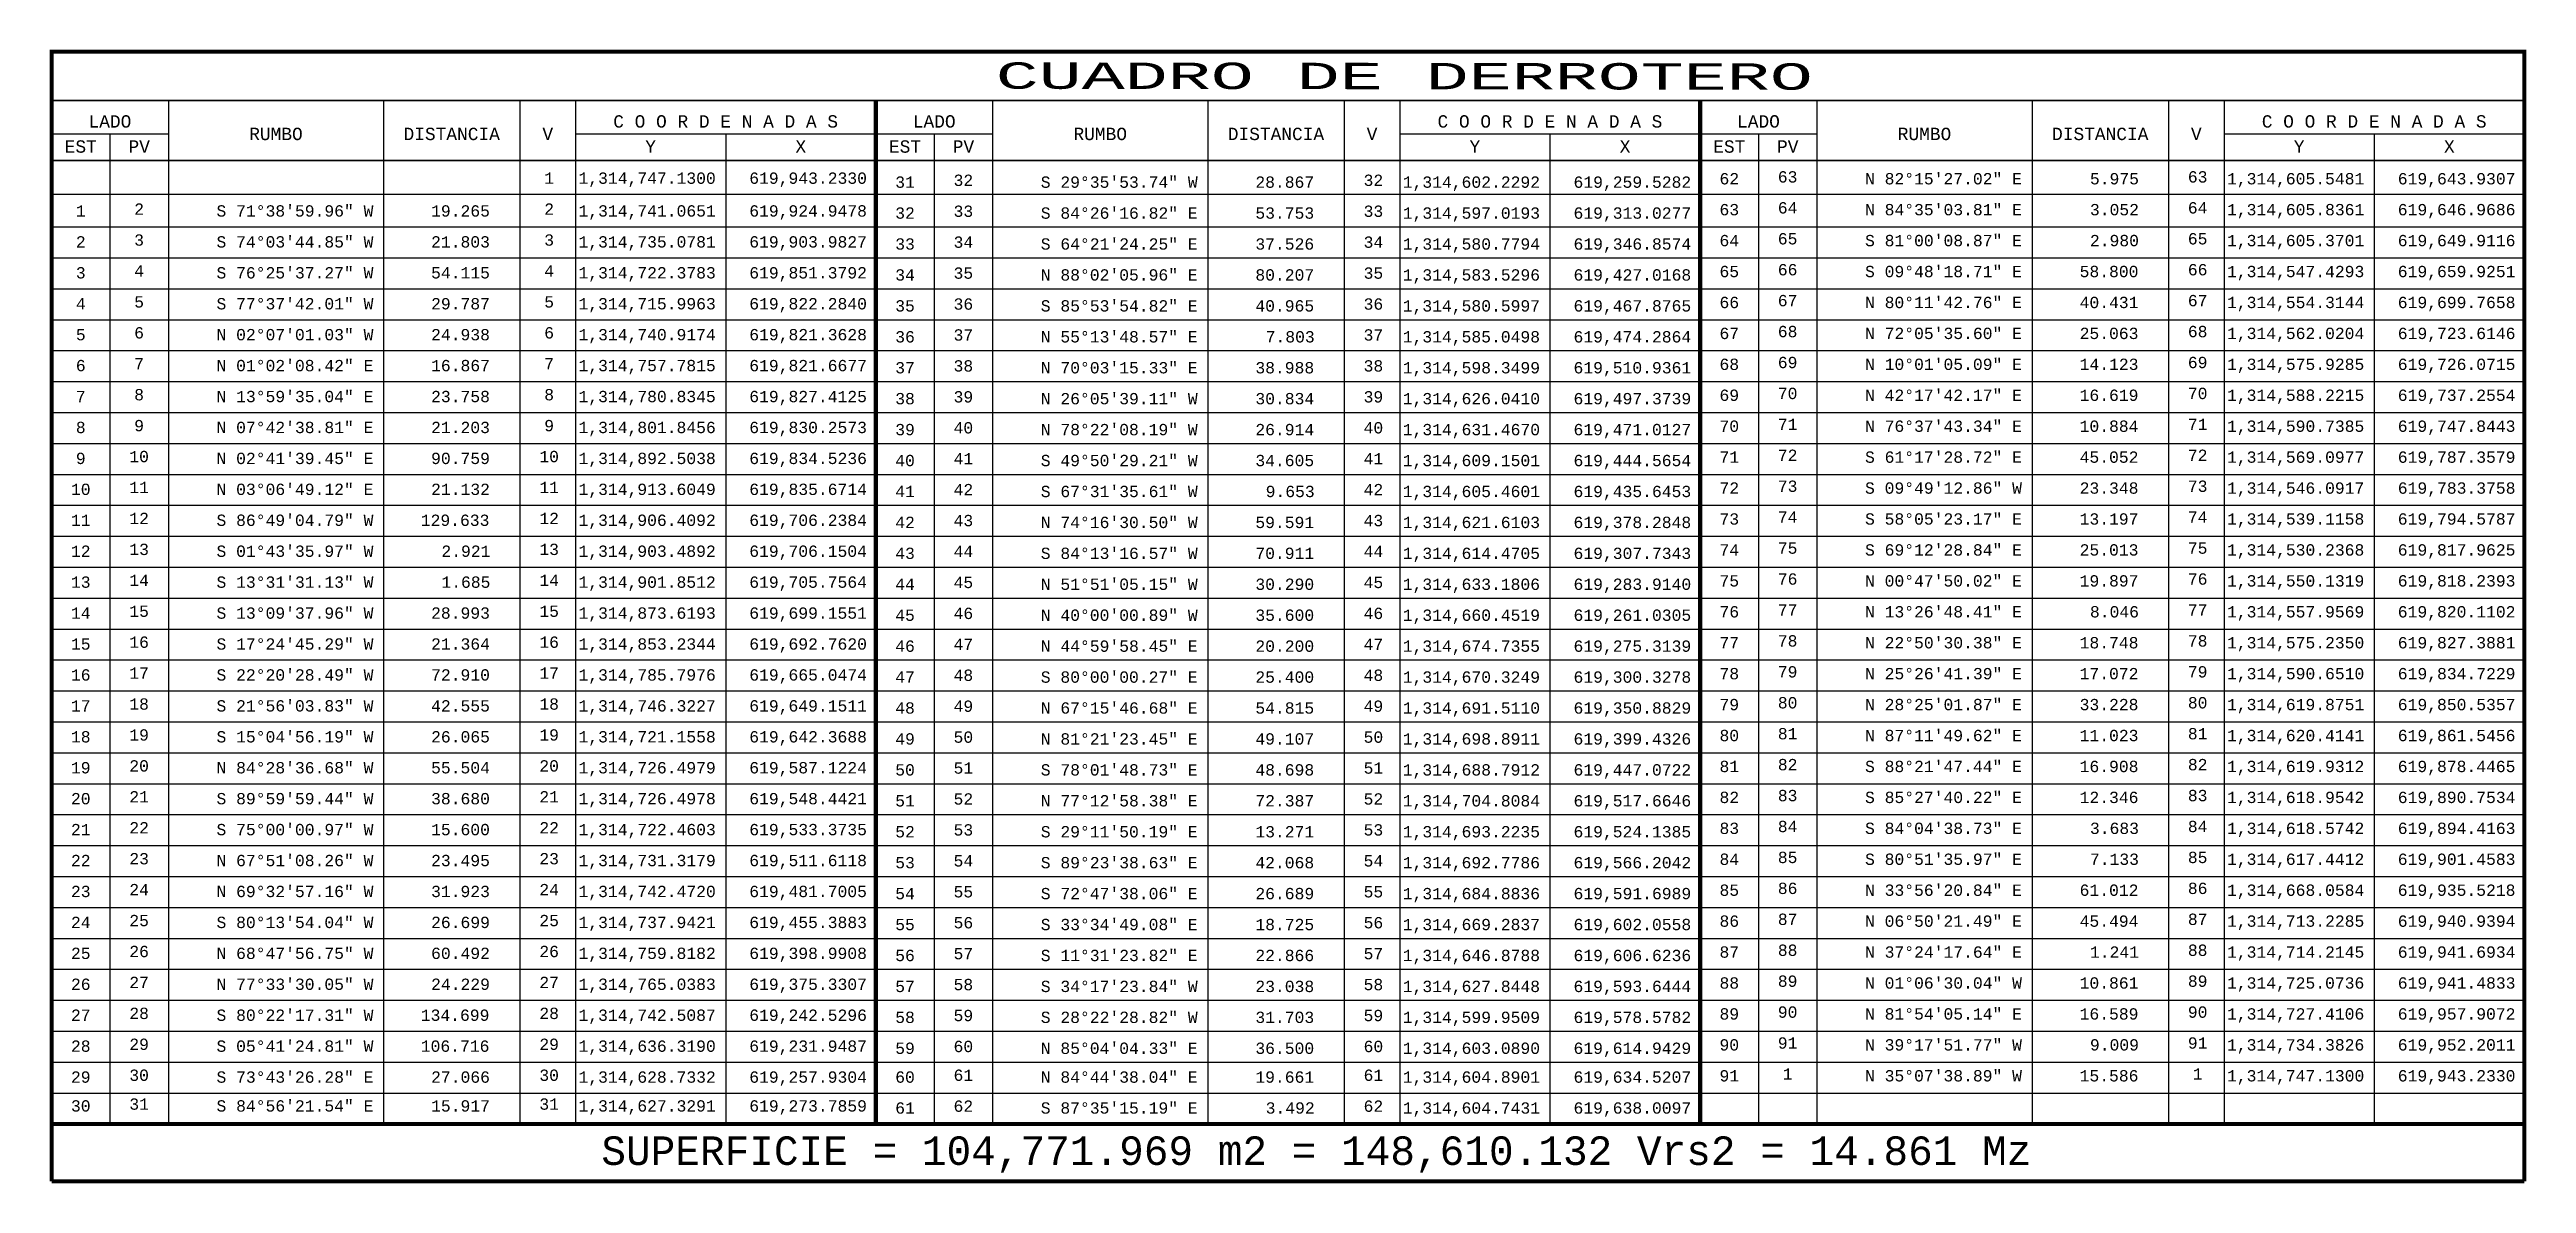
# Model space of a CAD drawing. Header units: metres. Extents: x 615852 to 645080, y 1301217 to 1325118.
# Drawn here: x 621266 to 622206, y 1313895 to 1314325 of the extents above; entities that cross this region are included whole.
import ezdxf
from ezdxf.enums import TextEntityAlignment as Align

# ---------------------------------------------------------------- set-up
doc = ezdxf.new("R2010")
doc.units = ezdxf.units.M
for name, color, linetype in [('CVL_CUADCON', 1, 'Continuous'), ('CVL_CUADCON_LIN', 8, 'Continuous'), ('CVL_CUADCON_TIT', 1, 'Continuous'), ('CVL_CUADCON_TX', 2, 'Continuous')]:
    doc.layers.add(name, color=color, linetype=linetype)
doc.styles.add('MONOTXT4', font='monotxt4.shx')

msp = doc.modelspace()

# ---------------------------------------------------------------- texts
at = {"layer": 'CVL_CUADCON_TIT', "color": 3, "style": 'MONOTXT4', "width": 1.691379}
msp.add_text('CUADRO DE DERROTERO', height=10, rotation=359.92877816, dxfattribs=at).set_placement((621624.84021, 1314310.3903), (621934.9262, 1314310.00484), align=Align.FIT)
at = {"layer": 'CVL_CUADCON_TIT', "color": 1, "style": 'MONOTXT4'}
for s, height, p in [('LADO', 4.693922, (621288.662, 1314295.64724)), ('C O O R D E N A D A S', 4.6939221, (621522.34108, 1314295.64724)), ('LADO', 4.693922, (621601.48452, 1314295.64724)), ('C O O R D E N A D A S', 4.6939221, (621835.16361, 1314295.64724)), ('LADO', 4.693922, (621914.30705, 1314295.64724)), ('C O O R D E N A D A S', 4.6939221, (622147.98614, 1314295.64724)), ('EST', 4.693922, (621277.59216, 1314286.11858)), ('PV', 4.693922, (621299.77095, 1314286.11858)), ('Y', 4.69392, (621493.86462, 1314286.11858)), ('X', 4.69392, (621550.85666, 1314286.11858)), ('EST', 4.693922, (621590.41469, 1314286.11858)), ('PV', 4.693922, (621612.59347, 1314286.11858)), ('Y', 4.69392, (621806.68715, 1314286.11858)), ('X', 4.69392, (621863.67919, 1314286.11858)), ('EST', 4.693922, (621903.23721, 1314286.11858)), ('PV', 4.693922, (621925.416, 1314286.11858)), ('Y', 4.69392, (622119.50967, 1314286.11858)), ('X', 4.69392, (622176.50171, 1314286.11858))]:
    msp.add_text(s, height=height, dxfattribs=at).set_placement(p, align=Align.CENTER)
for s, height, p in [('RUMBO', 4.693922, (621351.6779, 1314293.25334)), ('DISTANCIA', 4.693922, (621418.37071, 1314293.25334)), ('V', 4.69392, (621454.82684, 1314293.25334)), ('RUMBO', 4.693922, (621664.50043, 1314293.25334)), ('DISTANCIA', 4.693922, (621731.19324, 1314293.25334)), ('V', 4.69392, (621767.64936, 1314293.25334)), ('RUMBO', 4.693922, (621977.32295, 1314293.25334)), ('DISTANCIA', 4.693922, (622044.01576, 1314293.25334)), ('V', 4.69392, (622080.47189, 1314293.25334))]:
    msp.add_text(s, height=height, dxfattribs=at).set_placement(p, align=Align.MIDDLE)
at = {"layer": 'CVL_CUADCON_TIT', "color": 3, "style": 'MONOTXT4'}
msp.add_text('SUPERFICIE = 104,771.969 m2 = 148,610.132 Vrs2 = 14.861 Mz', height=10.8117904, dxfattribs=at).set_placement((621746.52191, 1313906.16562), align=Align.MIDDLE)
at = {"layer": 'CVL_CUADCON_TX', "color": 2, "style": 'MONOTXT4'}
for s, p in [('1', (621455.34708, 1314274.31337)), ('32', (621612.55435, 1314273.50474)), ('32', (621768.16961, 1314273.50474)), ('62', (621903.23721, 1314274.1021)), ('63', (621925.37688, 1314274.79836)), ('63', (622080.99213, 1314274.79836)), ('31', (621590.41469, 1314272.80847)), ('1', (621277.59216, 1314261.88229)), ('2', (621299.73183, 1314262.57856)), ('2', (621455.34708, 1314262.57856)), ('32', (621590.41469, 1314261.07367)), ('33', (621612.55435, 1314261.76993)), ('33', (621768.16961, 1314261.76993)), ('63', (621903.23721, 1314262.36729)), ('64', (621925.37688, 1314263.06356)), ('64', (622080.99213, 1314263.06356)), ('2', (621277.59216, 1314250.14749)), ('3', (621299.73183, 1314250.84375)), ('3', (621455.34708, 1314250.84375)), ('33', (621590.41469, 1314249.33886)), ('34', (621612.55435, 1314250.03513)), ('34', (621768.16961, 1314250.03513)), ('64', (621903.23721, 1314250.63249)), ('65', (621925.37688, 1314251.32875)), ('65', (622080.99213, 1314251.32875)), ('3', (621277.59216, 1314238.41268)), ('4', (621299.73183, 1314239.10895)), ('4', (621455.34708, 1314239.10895)), ('34', (621590.41469, 1314237.60406)), ('35', (621612.55435, 1314238.30032)), ('35', (621768.16961, 1314238.30032)), ('65', (621903.23721, 1314238.89768)), ('66', (621925.37688, 1314239.59395)), ('66', (622080.99213, 1314239.59395)), ('4', (621277.59216, 1314226.67788)), ('5', (621299.73183, 1314227.37414)), ('5', (621455.34708, 1314227.37414)), ('36', (621612.55435, 1314226.56552)), ('36', (621768.16961, 1314226.56552)), ('66', (621903.23721, 1314227.16288)), ('67', (621925.37688, 1314227.85914)), ('67', (622080.99213, 1314227.85914)), ('35', (621590.41469, 1314225.86925)), ('5', (621277.59216, 1314214.94307)), ('6', (621299.73183, 1314215.63934)), ('6', (621455.34708, 1314215.63934)), ('36', (621590.41469, 1314214.13445)), ('37', (621612.55435, 1314214.83071)), ('37', (621768.16961, 1314214.83071)), ('67', (621903.23721, 1314215.42807)), ('68', (621925.37688, 1314216.12434)), ('68', (622080.99213, 1314216.12434)), ('6', (621277.59216, 1314203.20827)), ('7', (621299.73183, 1314203.90453)), ('7', (621455.34708, 1314203.90453)), ('37', (621590.41469, 1314202.39964)), ('38', (621612.55435, 1314203.09591)), ('38', (621768.16961, 1314203.09591)), ('68', (621903.23721, 1314203.69327)), ('69', (621925.37688, 1314204.38953)), ('69', (622080.99213, 1314204.38953)), ('7', (621277.59216, 1314191.47346)), ('8', (621299.73183, 1314192.16973)), ('8', (621455.34708, 1314192.16973)), ('38', (621590.41469, 1314190.66483)), ('39', (621612.55435, 1314191.3611)), ('39', (621768.16961, 1314191.3611)), ('69', (621903.23721, 1314191.95846)), ('70', (621925.37688, 1314192.65473)), ('70', (622080.99213, 1314192.65473)), ('8', (621277.59216, 1314179.73866)), ('9', (621299.73183, 1314180.43492)), ('9', (621455.34708, 1314180.43492)), ('40', (621612.55435, 1314179.62629)), ('40', (621768.16961, 1314179.62629)), ('70', (621903.23721, 1314180.22366)), ('71', (621925.37688, 1314180.91992)), ('71', (622080.99213, 1314180.91992)), ('39', (621590.41469, 1314178.93003)), ('9', (621277.59216, 1314168.00385)), ('10', (621299.73183, 1314168.70012)), ('10', (621455.34708, 1314168.70012)), ('40', (621590.41469, 1314167.19522)), ('41', (621612.55435, 1314167.89149)), ('41', (621768.16961, 1314167.89149)), ('71', (621903.23721, 1314168.48885)), ('72', (621925.37688, 1314169.18512)), ('72', (622080.99213, 1314169.18512)), ('10', (621277.59216, 1314156.26905)), ('11', (621299.73183, 1314156.96531)), ('11', (621455.34708, 1314156.96531)), ('41', (621590.41469, 1314155.46042)), ('42', (621612.55435, 1314156.15668)), ('42', (621768.16961, 1314156.15668)), ('72', (621903.23721, 1314156.75405)), ('73', (621925.37688, 1314157.45031)), ('73', (622080.99213, 1314157.45031)), ('11', (621277.59216, 1314144.53424)), ('12', (621299.73183, 1314145.23051)), ('12', (621455.34708, 1314145.23051)), ('42', (621590.41469, 1314143.72561)), ('43', (621612.55435, 1314144.42188)), ('43', (621768.16961, 1314144.42188)), ('73', (621903.23721, 1314145.01924)), ('74', (621925.37688, 1314145.71551)), ('74', (622080.99213, 1314145.71551)), ('12', (621277.59216, 1314132.79944)), ('13', (621299.73183, 1314133.4957)), ('13', (621455.34708, 1314133.4957)), ('44', (621612.55435, 1314132.68707)), ('44', (621768.16961, 1314132.68707)), ('74', (621903.23721, 1314133.28444)), ('75', (621925.37688, 1314133.9807)), ('75', (622080.99213, 1314133.9807)), ('43', (621590.41469, 1314131.99081)), ('13', (621277.59216, 1314121.06463)), ('14', (621299.73183, 1314121.7609)), ('14', (621455.34708, 1314121.7609)), ('44', (621590.41469, 1314120.256)), ('45', (621612.55435, 1314120.95227)), ('45', (621768.16961, 1314120.95227)), ('75', (621903.23721, 1314121.54963)), ('76', (621925.37688, 1314122.2459)), ('76', (622080.99213, 1314122.2459)), ('14', (621277.59216, 1314109.32983)), ('15', (621299.73183, 1314110.02609)), ('15', (621455.34708, 1314110.02609)), ('45', (621590.41469, 1314108.5212)), ('46', (621612.55435, 1314109.21746)), ('46', (621768.16961, 1314109.21746)), ('76', (621903.23721, 1314109.81483)), ('77', (621925.37688, 1314110.51109)), ('77', (622080.99213, 1314110.51109)), ('15', (621277.59216, 1314097.59502)), ('16', (621299.73183, 1314098.29129)), ('16', (621455.34708, 1314098.29129)), ('46', (621590.41469, 1314096.78639)), ('47', (621612.55435, 1314097.48266)), ('47', (621768.16961, 1314097.48266)), ('77', (621903.23721, 1314098.08002)), ('78', (621925.37688, 1314098.77629)), ('78', (622080.99213, 1314098.77629)), ('16', (621277.59216, 1314085.86022)), ('17', (621299.73183, 1314086.55648)), ('17', (621455.34708, 1314086.55648)), ('48', (621612.55435, 1314085.74785)), ('48', (621768.16961, 1314085.74785)), ('78', (621903.23721, 1314086.34522)), ('79', (621925.37688, 1314087.04148)), ('79', (622080.99213, 1314087.04148)), ('47', (621590.41469, 1314085.05159)), ('17', (621277.59216, 1314074.12541)), ('18', (621299.73183, 1314074.82168)), ('18', (621455.34708, 1314074.82168)), ('48', (621590.41469, 1314073.31678)), ('49', (621612.55435, 1314074.01305)), ('49', (621768.16961, 1314074.01305)), ('79', (621903.23721, 1314074.61041)), ('80', (621925.37688, 1314075.30668)), ('80', (622080.99213, 1314075.30668)), ('18', (621277.59216, 1314062.39061)), ('19', (621299.73183, 1314063.08687)), ('19', (621455.34708, 1314063.08687)), ('49', (621590.41469, 1314061.58198)), ('50', (621612.55435, 1314062.27824)), ('50', (621768.16961, 1314062.27824)), ('80', (621903.23721, 1314062.87561)), ('81', (621925.37688, 1314063.57187)), ('81', (622080.99213, 1314063.57187)), ('19', (621277.59216, 1314050.6558)), ('20', (621299.73183, 1314051.35207)), ('20', (621455.34708, 1314051.35207)), ('50', (621590.41469, 1314049.84717)), ('51', (621612.55435, 1314050.54344)), ('51', (621768.16961, 1314050.54344)), ('81', (621903.23721, 1314051.1408)), ('82', (621925.37688, 1314051.83707)), ('82', (622080.99213, 1314051.83707)), ('20', (621277.59216, 1314038.921)), ('21', (621299.73183, 1314039.61726)), ('21', (621455.34708, 1314039.61726)), ('52', (621612.55435, 1314038.80863)), ('52', (621768.16961, 1314038.80863)), ('82', (621903.23721, 1314039.406)), ('83', (621925.37688, 1314040.10226)), ('83', (622080.99213, 1314040.10226)), ('51', (621590.41469, 1314038.11237)), ('21', (621277.59216, 1314027.18619)), ('22', (621299.73183, 1314027.88246)), ('22', (621455.34708, 1314027.88246)), ('52', (621590.41469, 1314026.37756)), ('53', (621612.55435, 1314027.07383)), ('53', (621768.16961, 1314027.07383)), ('83', (621903.23721, 1314027.67119)), ('84', (621925.37688, 1314028.36746)), ('84', (622080.99213, 1314028.36746)), ('22', (621277.59216, 1314015.45139)), ('23', (621299.73183, 1314016.14765)), ('23', (621455.34708, 1314016.14765)), ('53', (621590.41469, 1314014.64276)), ('54', (621612.55435, 1314015.33902)), ('54', (621768.16961, 1314015.33902)), ('84', (621903.23721, 1314015.93639)), ('85', (621925.37688, 1314016.63265)), ('85', (622080.99213, 1314016.63265)), ('23', (621277.59216, 1314003.71658)), ('24', (621299.73183, 1314004.41285)), ('24', (621455.34708, 1314004.41285)), ('54', (621590.41469, 1314002.90795)), ('55', (621612.55435, 1314003.60422)), ('55', (621768.16961, 1314003.60422)), ('85', (621903.23721, 1314004.20158)), ('86', (621925.37688, 1314004.89785)), ('86', (622080.99213, 1314004.89785)), ('24', (621277.59216, 1313991.98178)), ('25', (621299.73183, 1313992.67804)), ('25', (621455.34708, 1313992.67804)), ('56', (621612.55435, 1313991.86941)), ('56', (621768.16961, 1313991.86941)), ('86', (621903.23721, 1313992.46677)), ('87', (621925.37688, 1313993.16304)), ('87', (622080.99213, 1313993.16304)), ('55', (621590.41469, 1313991.17315)), ('25', (621277.59216, 1313980.24697)), ('26', (621299.73183, 1313980.94324)), ('26', (621455.34708, 1313980.94324)), ('56', (621590.41469, 1313979.43834)), ('57', (621612.55435, 1313980.13461)), ('57', (621768.16961, 1313980.13461)), ('87', (621903.23721, 1313980.73197)), ('88', (621925.37688, 1313981.42823)), ('88', (622080.99213, 1313981.42823)), ('26', (621277.59216, 1313968.51216)), ('27', (621299.73183, 1313969.20843)), ('27', (621455.34708, 1313969.20843)), ('57', (621590.41469, 1313967.70354)), ('58', (621612.55435, 1313968.3998)), ('58', (621768.16961, 1313968.3998)), ('88', (621903.23721, 1313968.99716)), ('89', (621925.37688, 1313969.69343)), ('89', (622080.99213, 1313969.69343)), ('27', (621277.59216, 1313956.77736)), ('28', (621299.73183, 1313957.47362)), ('28', (621455.34708, 1313957.47362)), ('58', (621590.41469, 1313955.96873)), ('59', (621612.55435, 1313956.665)), ('59', (621768.16961, 1313956.665)), ('89', (621903.23721, 1313957.26236)), ('90', (621925.37688, 1313957.95862)), ('90', (622080.99213, 1313957.95862)), ('28', (621277.59216, 1313945.04255)), ('29', (621299.73183, 1313945.73882)), ('29', (621455.34708, 1313945.73882)), ('60', (621612.55435, 1313944.93019)), ('60', (621768.16961, 1313944.93019)), ('90', (621903.23721, 1313945.52755)), ('91', (621925.37688, 1313946.22382)), ('91', (622080.99213, 1313946.22382)), ('59', (621590.41469, 1313944.23393)), ('29', (621277.59216, 1313933.30775)), ('30', (621299.73183, 1313934.00401)), ('30', (621455.34708, 1313934.00401)), ('60', (621590.41469, 1313933.30775)), ('61', (621612.55435, 1313934.00401)), ('61', (621768.16961, 1313934.00401)), ('91', (621903.23721, 1313933.79275)), ('1', (621925.37688, 1313934.48901)), ('1', (622080.99213, 1313934.48901)), ('30', (621277.59216, 1313922.35932)), ('31', (621299.73183, 1313923.05558)), ('31', (621455.34708, 1313923.05558)), ('61', (621590.41469, 1313921.57294)), ('62', (621612.55435, 1313922.26921)), ('62', (621768.16961, 1313922.26921))]:
    msp.add_text(s, height=4.3, dxfattribs=at).set_placement(p, align=Align.CENTER)
for s, p in [('1,314,747.1300', (621466.48341, 1314274.31337)), ('619,943.2330', (621531.29865, 1314274.31337)), ('N 82%%d15\'27.02" E', (621954.75301, 1314274.1021)), ('5.975', (622040.10416, 1314274.1021)), ('1,314,605.5481', (622092.12846, 1314274.1021)), ('619,643.9307', (622156.9437, 1314274.1021)), ('S 29%%d35\'53.74" W', (621641.93048, 1314272.80847)), ('28.867', (621723.37003, 1314272.80847)), ('1,314,602.2292', (621779.30594, 1314272.80847)), ('619,259.5282', (621844.12118, 1314272.80847)), ('S 71%%d38\'59.96" W', (621329.10796, 1314261.88229)), ('19.265', (621410.54751, 1314261.88229)), ('1,314,741.0651', (621466.48341, 1314261.88229)), ('619,924.9478', (621531.29865, 1314261.88229)), ('S 84%%d26\'16.82" E', (621641.93048, 1314261.07367)), ('53.753', (621723.37003, 1314261.07367)), ('1,314,597.0193', (621779.30594, 1314261.07367)), ('619,313.0277', (621844.12118, 1314261.07367)), ('N 84%%d35\'03.81" E', (621954.75301, 1314262.36729)), ('3.052', (622040.10416, 1314262.36729)), ('1,314,605.8361', (622092.12846, 1314262.36729)), ('619,646.9686', (622156.9437, 1314262.36729)), ('S 74%%d03\'44.85" W', (621329.10796, 1314250.14749)), ('21.803', (621410.54751, 1314250.14749)), ('1,314,735.0781', (621466.48341, 1314250.14749)), ('619,903.9827', (621531.29865, 1314250.14749)), ('S 64%%d21\'24.25" E', (621641.93048, 1314249.33886)), ('37.526', (621723.37003, 1314249.33886)), ('1,314,580.7794', (621779.30594, 1314249.33886)), ('619,346.8574', (621844.12118, 1314249.33886)), ('S 81%%d00\'08.87" E', (621954.75301, 1314250.63249)), ('2.980', (622040.10416, 1314250.63249)), ('1,314,605.3701', (622092.12846, 1314250.63249)), ('619,649.9116', (622156.9437, 1314250.63249)), ('S 76%%d25\'37.27" W', (621329.10796, 1314238.41268)), ('54.115', (621410.54751, 1314238.41268)), ('1,314,722.3783', (621466.48341, 1314238.41268)), ('619,851.3792', (621531.29865, 1314238.41268)), ('N 88%%d02\'05.96" E', (621641.93048, 1314237.60406)), ('80.207', (621723.37003, 1314237.60406)), ('1,314,583.5296', (621779.30594, 1314237.60406)), ('619,427.0168', (621844.12118, 1314237.60406)), ('S 09%%d48\'18.71" E', (621954.75301, 1314238.89768)), ('58.800', (622036.19256, 1314238.89768)), ('1,314,547.4293', (622092.12846, 1314238.89768)), ('619,659.9251', (622156.9437, 1314238.89768)), ('S 77%%d37\'42.01" W', (621329.10796, 1314226.67788)), ('29.787', (621410.54751, 1314226.67788)), ('1,314,715.9963', (621466.48341, 1314226.67788)), ('619,822.2840', (621531.29865, 1314226.67788)), ('N 80%%d11\'42.76" E', (621954.75301, 1314227.16288)), ('40.431', (622036.19256, 1314227.16288)), ('1,314,554.3144', (622092.12846, 1314227.16288)), ('619,699.7658', (622156.9437, 1314227.16288)), ('S 85%%d53\'54.82" E', (621641.93048, 1314225.86925)), ('40.965', (621723.37003, 1314225.86925)), ('1,314,580.5997', (621779.30594, 1314225.86925)), ('619,467.8765', (621844.12118, 1314225.86925)), ('N 02%%d07\'01.03" W', (621329.10796, 1314214.94307)), ('24.938', (621410.54751, 1314214.94307)), ('1,314,740.9174', (621466.48341, 1314214.94307)), ('619,821.3628', (621531.29865, 1314214.94307)), ('N 55%%d13\'48.57" E', (621641.93048, 1314214.13445)), ('7.803', (621727.28163, 1314214.13445)), ('1,314,585.0498', (621779.30594, 1314214.13445)), ('619,474.2864', (621844.12118, 1314214.13445)), ('N 72%%d05\'35.60" E', (621954.75301, 1314215.42807)), ('25.063', (622036.19256, 1314215.42807)), ('1,314,562.0204', (622092.12846, 1314215.42807)), ('619,723.6146', (622156.9437, 1314215.42807)), ('N 01%%d02\'08.42" E', (621329.10796, 1314203.20827)), ('16.867', (621410.54751, 1314203.20827)), ('1,314,757.7815', (621466.48341, 1314203.20827)), ('619,821.6677', (621531.29865, 1314203.20827)), ('N 70%%d03\'15.33" E', (621641.93048, 1314202.39964)), ('38.988', (621723.37003, 1314202.39964)), ('1,314,598.3499', (621779.30594, 1314202.39964)), ('619,510.9361', (621844.12118, 1314202.39964)), ('N 10%%d01\'05.09" E', (621954.75301, 1314203.69327)), ('14.123', (622036.19256, 1314203.69327)), ('1,314,575.9285', (622092.12846, 1314203.69327)), ('619,726.0715', (622156.9437, 1314203.69327)), ('N 13%%d59\'35.04" E', (621329.10796, 1314191.47346)), ('23.758', (621410.54751, 1314191.47346)), ('1,314,780.8345', (621466.48341, 1314191.47346)), ('619,827.4125', (621531.29865, 1314191.47346)), ('N 26%%d05\'39.11" W', (621641.93048, 1314190.66483)), ('30.834', (621723.37003, 1314190.66483)), ('1,314,626.0410', (621779.30594, 1314190.66483)), ('619,497.3739', (621844.12118, 1314190.66483)), ('N 42%%d17\'42.17" E', (621954.75301, 1314191.95846)), ('16.619', (622036.19256, 1314191.95846)), ('1,314,588.2215', (622092.12846, 1314191.95846)), ('619,737.2554', (622156.9437, 1314191.95846)), ('N 07%%d42\'38.81" E', (621329.10796, 1314179.73866)), ('21.203', (621410.54751, 1314179.73866)), ('1,314,801.8456', (621466.48341, 1314179.73866)), ('619,830.2573', (621531.29865, 1314179.73866)), ('N 76%%d37\'43.34" E', (621954.75301, 1314180.22366)), ('10.884', (622036.19256, 1314180.22366)), ('1,314,590.7385', (622092.12846, 1314180.22366)), ('619,747.8443', (622156.9437, 1314180.22366)), ('N 78%%d22\'08.19" W', (621641.93048, 1314178.93003)), ('26.914', (621723.37003, 1314178.93003)), ('1,314,631.4670', (621779.30594, 1314178.93003)), ('619,471.0127', (621844.12118, 1314178.93003)), ('N 02%%d41\'39.45" E', (621329.10796, 1314168.00385)), ('90.759', (621410.54751, 1314168.00385)), ('1,314,892.5038', (621466.48341, 1314168.00385)), ('619,834.5236', (621531.29865, 1314168.00385)), ('S 49%%d50\'29.21" W', (621641.93048, 1314167.19522)), ('34.605', (621723.37003, 1314167.19522)), ('1,314,609.1501', (621779.30594, 1314167.19522)), ('619,444.5654', (621844.12118, 1314167.19522)), ('S 61%%d17\'28.72" E', (621954.75301, 1314168.48885)), ('45.052', (622036.19256, 1314168.48885)), ('1,314,569.0977', (622092.12846, 1314168.48885)), ('619,787.3579', (622156.9437, 1314168.48885)), ('N 03%%d06\'49.12" E', (621329.10796, 1314156.26905)), ('21.132', (621410.54751, 1314156.26905)), ('1,314,913.6049', (621466.48341, 1314156.26905)), ('619,835.6714', (621531.29865, 1314156.26905)), ('S 67%%d31\'35.61" W', (621641.93048, 1314155.46042)), ('9.653', (621727.28163, 1314155.46042)), ('1,314,605.4601', (621779.30594, 1314155.46042)), ('619,435.6453', (621844.12118, 1314155.46042)), ('S 09%%d49\'12.86" W', (621954.75301, 1314156.75405)), ('23.348', (622036.19256, 1314156.75405)), ('1,314,546.0917', (622092.12846, 1314156.75405)), ('619,783.3758', (622156.9437, 1314156.75405)), ('S 86%%d49\'04.79" W', (621329.10796, 1314144.53424)), ('129.633', (621406.6359, 1314144.53424)), ('1,314,906.4092', (621466.48341, 1314144.53424)), ('619,706.2384', (621531.29865, 1314144.53424)), ('N 74%%d16\'30.50" W', (621641.93048, 1314143.72561)), ('59.591', (621723.37003, 1314143.72561)), ('1,314,621.6103', (621779.30594, 1314143.72561)), ('619,378.2848', (621844.12118, 1314143.72561)), ('S 58%%d05\'23.17" E', (621954.75301, 1314145.01924)), ('13.197', (622036.19256, 1314145.01924)), ('1,314,539.1158', (622092.12846, 1314145.01924)), ('619,794.5787', (622156.9437, 1314145.01924)), ('S 01%%d43\'35.97" W', (621329.10796, 1314132.79944)), ('2.921', (621414.45911, 1314132.79944)), ('1,314,903.4892', (621466.48341, 1314132.79944)), ('619,706.1504', (621531.29865, 1314132.79944)), ('S 69%%d12\'28.84" E', (621954.75301, 1314133.28444)), ('25.013', (622036.19256, 1314133.28444)), ('1,314,530.2368', (622092.12846, 1314133.28444)), ('619,817.9625', (622156.9437, 1314133.28444)), ('S 84%%d13\'16.57" W', (621641.93048, 1314131.99081)), ('70.911', (621723.37003, 1314131.99081)), ('1,314,614.4705', (621779.30594, 1314131.99081)), ('619,307.7343', (621844.12118, 1314131.99081)), ('S 13%%d31\'31.13" W', (621329.10796, 1314121.06463)), ('1.685', (621414.45911, 1314121.06463)), ('1,314,901.8512', (621466.48341, 1314121.06463)), ('619,705.7564', (621531.29865, 1314121.06463)), ('N 51%%d51\'05.15" W', (621641.93048, 1314120.256)), ('30.290', (621723.37003, 1314120.256)), ('1,314,633.1806', (621779.30594, 1314120.256)), ('619,283.9140', (621844.12118, 1314120.256)), ('N 00%%d47\'50.02" E', (621954.75301, 1314121.54963)), ('19.897', (622036.19256, 1314121.54963)), ('1,314,550.1319', (622092.12846, 1314121.54963)), ('619,818.2393', (622156.9437, 1314121.54963)), ('S 13%%d09\'37.96" W', (621329.10796, 1314109.32983)), ('28.993', (621410.54751, 1314109.32983)), ('1,314,873.6193', (621466.48341, 1314109.32983)), ('619,699.1551', (621531.29865, 1314109.32983)), ('N 40%%d00\'00.89" W', (621641.93048, 1314108.5212)), ('35.600', (621723.37003, 1314108.5212)), ('1,314,660.4519', (621779.30594, 1314108.5212)), ('619,261.0305', (621844.12118, 1314108.5212)), ('N 13%%d26\'48.41" E', (621954.75301, 1314109.81483)), ('8.046', (622040.10416, 1314109.81483)), ('1,314,557.9569', (622092.12846, 1314109.81483)), ('619,820.1102', (622156.9437, 1314109.81483)), ('S 17%%d24\'45.29" W', (621329.10796, 1314097.59502)), ('21.364', (621410.54751, 1314097.59502)), ('1,314,853.2344', (621466.48341, 1314097.59502)), ('619,692.7620', (621531.29865, 1314097.59502)), ('N 44%%d59\'58.45" E', (621641.93048, 1314096.78639)), ('20.200', (621723.37003, 1314096.78639)), ('1,314,674.7355', (621779.30594, 1314096.78639)), ('619,275.3139', (621844.12118, 1314096.78639)), ('N 22%%d50\'30.38" E', (621954.75301, 1314098.08002)), ('18.748', (622036.19256, 1314098.08002)), ('1,314,575.2350', (622092.12846, 1314098.08002)), ('619,827.3881', (622156.9437, 1314098.08002)), ('S 22%%d20\'28.49" W', (621329.10796, 1314085.86022)), ('72.910', (621410.54751, 1314085.86022)), ('1,314,785.7976', (621466.48341, 1314085.86022)), ('619,665.0474', (621531.29865, 1314085.86022)), ('N 25%%d26\'41.39" E', (621954.75301, 1314086.34522)), ('17.072', (622036.19256, 1314086.34522)), ('1,314,590.6510', (622092.12846, 1314086.34522)), ('619,834.7229', (622156.9437, 1314086.34522)), ('S 80%%d00\'00.27" E', (621641.93048, 1314085.05159)), ('25.400', (621723.37003, 1314085.05159)), ('1,314,670.3249', (621779.30594, 1314085.05159)), ('619,300.3278', (621844.12118, 1314085.05159)), ('S 21%%d56\'03.83" W', (621329.10796, 1314074.12541)), ('42.555', (621410.54751, 1314074.12541)), ('1,314,746.3227', (621466.48341, 1314074.12541)), ('619,649.1511', (621531.29865, 1314074.12541)), ('N 67%%d15\'46.68" E', (621641.93048, 1314073.31678)), ('54.815', (621723.37003, 1314073.31678)), ('1,314,691.5110', (621779.30594, 1314073.31678)), ('619,350.8829', (621844.12118, 1314073.31678)), ('N 28%%d25\'01.87" E', (621954.75301, 1314074.61041)), ('33.228', (622036.19256, 1314074.61041)), ('1,314,619.8751', (622092.12846, 1314074.61041)), ('619,850.5357', (622156.9437, 1314074.61041)), ('S 15%%d04\'56.19" W', (621329.10796, 1314062.39061)), ('26.065', (621410.54751, 1314062.39061)), ('1,314,721.1558', (621466.48341, 1314062.39061)), ('619,642.3688', (621531.29865, 1314062.39061)), ('N 81%%d21\'23.45" E', (621641.93048, 1314061.58198)), ('49.107', (621723.37003, 1314061.58198)), ('1,314,698.8911', (621779.30594, 1314061.58198)), ('619,399.4326', (621844.12118, 1314061.58198)), ('N 87%%d11\'49.62" E', (621954.75301, 1314062.87561)), ('11.023', (622036.19256, 1314062.87561)), ('1,314,620.4141', (622092.12846, 1314062.87561)), ('619,861.5456', (622156.9437, 1314062.87561)), ('N 84%%d28\'36.68" W', (621329.10796, 1314050.6558)), ('55.504', (621410.54751, 1314050.6558)), ('1,314,726.4979', (621466.48341, 1314050.6558)), ('619,587.1224', (621531.29865, 1314050.6558)), ('S 78%%d01\'48.73" E', (621641.93048, 1314049.84717)), ('48.698', (621723.37003, 1314049.84717)), ('1,314,688.7912', (621779.30594, 1314049.84717)), ('619,447.0722', (621844.12118, 1314049.84717)), ('S 88%%d21\'47.44" E', (621954.75301, 1314051.1408)), ('16.908', (622036.19256, 1314051.1408)), ('1,314,619.9312', (622092.12846, 1314051.1408)), ('619,878.4465', (622156.9437, 1314051.1408)), ('S 89%%d59\'59.44" W', (621329.10796, 1314038.921)), ('38.680', (621410.54751, 1314038.921)), ('1,314,726.4978', (621466.48341, 1314038.921)), ('619,548.4421', (621531.29865, 1314038.921)), ('N 77%%d12\'58.38" E', (621641.93048, 1314038.11237)), ('S 85%%d27\'40.22" E', (621954.75301, 1314039.406)), ('12.346', (622036.19256, 1314039.406)), ('1,314,618.9542', (622092.12846, 1314039.406)), ('619,890.7534', (622156.9437, 1314039.406)), ('72.387', (621723.37003, 1314038.11237)), ('1,314,704.8084', (621779.30594, 1314038.11237)), ('619,517.6646', (621844.12118, 1314038.11237)), ('S 75%%d00\'00.97" W', (621329.10796, 1314027.18619)), ('15.600', (621410.54751, 1314027.18619)), ('1,314,722.4603', (621466.48341, 1314027.18619)), ('619,533.3735', (621531.29865, 1314027.18619)), ('S 29%%d11\'50.19" E', (621641.93048, 1314026.37756)), ('13.271', (621723.37003, 1314026.37756)), ('1,314,693.2235', (621779.30594, 1314026.37756)), ('619,524.1385', (621844.12118, 1314026.37756)), ('S 84%%d04\'38.73" E', (621954.75301, 1314027.67119)), ('3.683', (622040.10416, 1314027.67119)), ('1,314,618.5742', (622092.12846, 1314027.67119)), ('619,894.4163', (622156.9437, 1314027.67119)), ('N 67%%d51\'08.26" W', (621329.10796, 1314015.45139)), ('23.495', (621410.54751, 1314015.45139)), ('1,314,731.3179', (621466.48341, 1314015.45139)), ('619,511.6118', (621531.29865, 1314015.45139)), ('S 89%%d23\'38.63" E', (621641.93048, 1314014.64276)), ('42.068', (621723.37003, 1314014.64276)), ('1,314,692.7786', (621779.30594, 1314014.64276)), ('619,566.2042', (621844.12118, 1314014.64276)), ('S 80%%d51\'35.97" E', (621954.75301, 1314015.93639)), ('7.133', (622040.10416, 1314015.93639)), ('1,314,617.4412', (622092.12846, 1314015.93639)), ('619,901.4583', (622156.9437, 1314015.93639)), ('N 69%%d32\'57.16" W', (621329.10796, 1314003.71658)), ('31.923', (621410.54751, 1314003.71658)), ('1,314,742.4720', (621466.48341, 1314003.71658)), ('619,481.7005', (621531.29865, 1314003.71658)), ('S 72%%d47\'38.06" E', (621641.93048, 1314002.90795)), ('26.689', (621723.37003, 1314002.90795)), ('1,314,684.8836', (621779.30594, 1314002.90795)), ('619,591.6989', (621844.12118, 1314002.90795)), ('N 33%%d56\'20.84" E', (621954.75301, 1314004.20158)), ('61.012', (622036.19256, 1314004.20158)), ('1,314,668.0584', (622092.12846, 1314004.20158)), ('619,935.5218', (622156.9437, 1314004.20158)), ('S 80%%d13\'54.04" W', (621329.10796, 1313991.98178)), ('26.699', (621410.54751, 1313991.98178)), ('1,314,737.9421', (621466.48341, 1313991.98178)), ('619,455.3883', (621531.29865, 1313991.98178)), ('S 33%%d34\'49.08" E', (621641.93048, 1313991.17315)), ('N 06%%d50\'21.49" E', (621954.75301, 1313992.46677)), ('45.494', (622036.19256, 1313992.46677)), ('1,314,713.2285', (622092.12846, 1313992.46677)), ('619,940.9394', (622156.9437, 1313992.46677)), ('18.725', (621723.37003, 1313991.17315)), ('1,314,669.2837', (621779.30594, 1313991.17315)), ('619,602.0558', (621844.12118, 1313991.17315)), ('N 68%%d47\'56.75" W', (621329.10796, 1313980.24697)), ('60.492', (621410.54751, 1313980.24697)), ('1,314,759.8182', (621466.48341, 1313980.24697)), ('619,398.9908', (621531.29865, 1313980.24697)), ('S 11%%d31\'23.82" E', (621641.93048, 1313979.43834)), ('22.866', (621723.37003, 1313979.43834)), ('1,314,646.8788', (621779.30594, 1313979.43834)), ('619,606.6236', (621844.12118, 1313979.43834)), ('N 37%%d24\'17.64" E', (621954.75301, 1313980.73197)), ('1.241', (622040.10416, 1313980.73197)), ('1,314,714.2145', (622092.12846, 1313980.73197)), ('619,941.6934', (622156.9437, 1313980.73197)), ('N 77%%d33\'30.05" W', (621329.10796, 1313968.51216)), ('24.229', (621410.54751, 1313968.51216)), ('1,314,765.0383', (621466.48341, 1313968.51216)), ('619,375.3307', (621531.29865, 1313968.51216)), ('S 34%%d17\'23.84" W', (621641.93048, 1313967.70354)), ('23.038', (621723.37003, 1313967.70354)), ('1,314,627.8448', (621779.30594, 1313967.70354)), ('619,593.6444', (621844.12118, 1313967.70354)), ('N 01%%d06\'30.04" W', (621954.75301, 1313968.99716)), ('10.861', (622036.19256, 1313968.99716)), ('1,314,725.0736', (622092.12846, 1313968.99716)), ('619,941.4833', (622156.9437, 1313968.99716)), ('S 80%%d22\'17.31" W', (621329.10796, 1313956.77736)), ('134.699', (621406.6359, 1313956.77736)), ('1,314,742.5087', (621466.48341, 1313956.77736)), ('619,242.5296', (621531.29865, 1313956.77736)), ('S 28%%d22\'28.82" W', (621641.93048, 1313955.96873)), ('31.703', (621723.37003, 1313955.96873)), ('1,314,599.9509', (621779.30594, 1313955.96873)), ('619,578.5782', (621844.12118, 1313955.96873)), ('N 81%%d54\'05.14" E', (621954.75301, 1313957.26236)), ('16.589', (622036.19256, 1313957.26236)), ('1,314,727.4106', (622092.12846, 1313957.26236)), ('619,957.9072', (622156.9437, 1313957.26236)), ('S 05%%d41\'24.81" W', (621329.10796, 1313945.04255)), ('106.716', (621406.6359, 1313945.04255)), ('1,314,636.3190', (621466.48341, 1313945.04255)), ('619,231.9487', (621531.29865, 1313945.04255)), ('N 85%%d04\'04.33" E', (621641.93048, 1313944.23393)), ('N 39%%d17\'51.77" W', (621954.75301, 1313945.52755)), ('9.009', (622040.10416, 1313945.52755)), ('1,314,734.3826', (622092.12846, 1313945.52755)), ('619,952.2011', (622156.9437, 1313945.52755)), ('36.500', (621723.37003, 1313944.23393)), ('1,314,603.0890', (621779.30594, 1313944.23393)), ('619,614.9429', (621844.12118, 1313944.23393)), ('S 73%%d43\'26.28" E', (621329.10796, 1313933.30775)), ('27.066', (621410.54751, 1313933.30775)), ('1,314,628.7332', (621466.48341, 1313933.30775)), ('619,257.9304', (621531.29865, 1313933.30775)), ('N 84%%d44\'38.04" E', (621641.93048, 1313933.30775)), ('19.661', (621723.37003, 1313933.30775)), ('1,314,604.8901', (621779.30594, 1313933.30775)), ('619,634.5207', (621844.12118, 1313933.30775)), ('N 35%%d07\'38.89" W', (621954.75301, 1313933.79275)), ('15.586', (622036.19256, 1313933.79275)), ('1,314,747.1300', (622092.12846, 1313933.79275)), ('619,943.2330', (622156.9437, 1313933.79275)), ('S 84%%d56\'21.54" E', (621329.10796, 1313922.35932)), ('15.917', (621410.54751, 1313922.35932)), ('1,314,627.3291', (621466.48341, 1313922.35932)), ('619,273.7859', (621531.29865, 1313922.35932)), ('S 87%%d35\'15.19" E', (621641.93048, 1313921.57294)), ('3.492', (621727.28163, 1313921.57294)), ('1,314,604.7431', (621779.30594, 1313921.57294)), ('619,638.0097', (621844.12118, 1313921.57294))]:
    msp.add_text(s, height=4.3, dxfattribs=at).set_placement(p)

# ---------------------------------------------------------------- linework, layer by layer
at = {"layer": 'CVL_CUADCON', "color": 1, "linetype": 'Continuous', "flags": 128}
for points, const_width in [([(621266.52233, 1313895.88546), (621266.52233, 1314324.46792), (621579.34486, 1314324.46792)], 1.56464), ([(621579.34486, 1314324.46792), (621892.16738, 1314324.46792)], 1.56464), ([(621892.16738, 1314324.46792), (622204.98991, 1314324.46792), (622204.98991, 1313895.88546)], 1.56464), ([(621266.52233, 1314305.89173), (621579.34486, 1314305.89173)], 0.58674), ([(621579.34486, 1313917.66134), (621579.34486, 1314305.89173)], 1.56464), ([(621579.34486, 1314305.89173), (621579.34486, 1313917.66134)], 1.56464), ([(621579.34486, 1314305.89173), (621892.16738, 1314305.89173)], 0.58674), ([(621892.16738, 1313917.66134), (621892.16738, 1314305.89173)], 1.56464), ([(621892.16738, 1314305.89173), (621892.16738, 1313917.66134)], 1.56464), ([(621892.16738, 1314305.89173), (622204.98991, 1314305.89173)], 0.58674), ([(621266.52233, 1314283.13403), (621579.34486, 1314283.13403)], 0.58674), ([(621579.34486, 1314283.13403), (621892.16738, 1314283.13403)], 0.58674), ([(621892.16738, 1314283.13403), (622204.98991, 1314283.13403)], 0.58674), ([(621266.52233, 1313917.66134), (622204.98991, 1313917.66134)], 1.56464), ([(621266.52233, 1313895.88546), (622204.98991, 1313895.88546)], 1.56464)]:
    msp.add_lwpolyline(points, dxfattribs=dict(at, const_width=const_width))
at = {"layer": 'CVL_CUADCON_LIN', "color": 8, "linetype": 'Continuous'}
for p, q in [((621310.83687, 1314305.89173), (621310.83687, 1313917.66134)), ((621392.47591, 1314305.89173), (621392.47591, 1313917.66134)), ((621444.27725, 1314305.89173), (621444.27725, 1313917.66134)), ((621465.34514, 1314305.89173), (621465.34514, 1313917.66134)), ((621623.65939, 1314305.89173), (621623.65939, 1313917.66134)), ((621705.29843, 1314305.89173), (621705.29843, 1313917.66134)), ((621757.09977, 1314305.89173), (621757.09977, 1313917.66134)), ((621778.16766, 1314305.89173), (621778.16766, 1313917.66134)), ((621936.48192, 1314305.89173), (621936.48192, 1313917.66134)), ((622018.12096, 1314305.89173), (622018.12096, 1313917.66134)), ((622069.9223, 1314305.89173), (622069.9223, 1313917.66134)), ((622090.99019, 1314305.89173), (622090.99019, 1313917.66134)), ((621266.52233, 1314293.26508), (621310.83687, 1314293.26508)), ((621288.662, 1314293.26508), (621288.662, 1313917.66134)), ((621465.34514, 1314293.26508), (621579.34486, 1314293.26508)), ((621522.345, 1314293.26508), (621522.345, 1313917.66134)), ((621579.34486, 1314293.26508), (621623.65939, 1314293.26508)), ((621601.48452, 1314293.26508), (621601.48452, 1313917.66134)), ((621778.16766, 1314293.26508), (621892.16738, 1314293.26508)), ((621835.16752, 1314293.26508), (621835.16752, 1313917.66134)), ((621892.16738, 1314293.26508), (621936.48192, 1314293.26508)), ((621914.30705, 1314293.26508), (621914.30705, 1313917.66134)), ((622090.99019, 1314293.26508), (622204.98991, 1314293.26508)), ((622147.99005, 1314293.26508), (622147.99005, 1313917.66134)), ((621266.52233, 1314270.40176), (621579.34486, 1314270.40176)), ((621579.34486, 1314270.40176), (621892.16738, 1314270.40176)), ((621892.16738, 1314270.40176), (622204.98991, 1314270.40176)), ((621266.52233, 1314257.97069), (621579.34486, 1314257.97069)), ((621579.34486, 1314257.97069), (621892.16738, 1314257.97069)), ((621892.16738, 1314257.97069), (622204.98991, 1314257.97069)), ((621266.52233, 1314246.23589), (621579.34486, 1314246.23589)), ((621579.34486, 1314246.23589), (621892.16738, 1314246.23589)), ((621892.16738, 1314246.23589), (622204.98991, 1314246.23589)), ((621266.52233, 1314234.50108), (621579.34486, 1314234.50108)), ((621579.34486, 1314234.50108), (621892.16738, 1314234.50108)), ((621892.16738, 1314234.50108), (622204.98991, 1314234.50108)), ((621266.52233, 1314222.76628), (621579.34486, 1314222.76628)), ((621579.34486, 1314222.76628), (621892.16738, 1314222.76628)), ((621892.16738, 1314222.76628), (622204.98991, 1314222.76628)), ((621266.52233, 1314211.03147), (621579.34486, 1314211.03147)), ((621579.34486, 1314211.03147), (621892.16738, 1314211.03147)), ((621892.16738, 1314211.03147), (622204.98991, 1314211.03147)), ((621266.52233, 1314199.29667), (621579.34486, 1314199.29667)), ((621579.34486, 1314199.29667), (621892.16738, 1314199.29667)), ((621892.16738, 1314199.29667), (622204.98991, 1314199.29667)), ((621266.52233, 1314187.56186), (621579.34486, 1314187.56186)), ((621579.34486, 1314187.56186), (621892.16738, 1314187.56186)), ((621892.16738, 1314187.56186), (622204.98991, 1314187.56186)), ((621266.52233, 1314175.82706), (621579.34486, 1314175.82706)), ((621579.34486, 1314175.82706), (621892.16738, 1314175.82706)), ((621892.16738, 1314175.82706), (622204.98991, 1314175.82706)), ((621266.52233, 1314164.09225), (621579.34486, 1314164.09225)), ((621579.34486, 1314164.09225), (621892.16738, 1314164.09225)), ((621892.16738, 1314164.09225), (622204.98991, 1314164.09225)), ((621266.52233, 1314152.35745), (621579.34486, 1314152.35745)), ((621579.34486, 1314152.35745), (621892.16738, 1314152.35745)), ((621892.16738, 1314152.35745), (622204.98991, 1314152.35745)), ((621266.52233, 1314140.62264), (621579.34486, 1314140.62264)), ((621579.34486, 1314140.62264), (621892.16738, 1314140.62264)), ((621892.16738, 1314140.62264), (622204.98991, 1314140.62264)), ((621266.52233, 1314128.88784), (621579.34486, 1314128.88784)), ((621579.34486, 1314128.88784), (621892.16738, 1314128.88784)), ((621892.16738, 1314128.88784), (622204.98991, 1314128.88784)), ((621266.52233, 1314117.15303), (621579.34486, 1314117.15303)), ((621579.34486, 1314117.15303), (621892.16738, 1314117.15303)), ((621892.16738, 1314117.15303), (622204.98991, 1314117.15303)), ((621266.52233, 1314105.41823), (621579.34486, 1314105.41823)), ((621579.34486, 1314105.41823), (621892.16738, 1314105.41823)), ((621892.16738, 1314105.41823), (622204.98991, 1314105.41823)), ((621266.52233, 1314093.68342), (621579.34486, 1314093.68342)), ((621579.34486, 1314093.68342), (621892.16738, 1314093.68342)), ((621892.16738, 1314093.68342), (622204.98991, 1314093.68342)), ((621266.52233, 1314081.94862), (621579.34486, 1314081.94862)), ((621579.34486, 1314081.94862), (621892.16738, 1314081.94862)), ((621892.16738, 1314081.94862), (622204.98991, 1314081.94862)), ((621266.52233, 1314070.21381), (621579.34486, 1314070.21381)), ((621579.34486, 1314070.21381), (621892.16738, 1314070.21381)), ((621892.16738, 1314070.21381), (622204.98991, 1314070.21381)), ((621266.52233, 1314058.479), (621579.34486, 1314058.479)), ((621579.34486, 1314058.479), (621892.16738, 1314058.479)), ((621892.16738, 1314058.479), (622204.98991, 1314058.479)), ((621266.52233, 1314046.7442), (621579.34486, 1314046.7442)), ((621579.34486, 1314046.7442), (621892.16738, 1314046.7442)), ((621892.16738, 1314046.7442), (622204.98991, 1314046.7442)), ((621266.52233, 1314035.00939), (621579.34486, 1314035.00939)), ((621579.34486, 1314035.00939), (621892.16738, 1314035.00939)), ((621892.16738, 1314035.00939), (622204.98991, 1314035.00939)), ((621266.52233, 1314023.27459), (621579.34486, 1314023.27459)), ((621579.34486, 1314023.27459), (621892.16738, 1314023.27459)), ((621892.16738, 1314023.27459), (622204.98991, 1314023.27459)), ((621266.52233, 1314011.53978), (621579.34486, 1314011.53978)), ((621579.34486, 1314011.53978), (621892.16738, 1314011.53978)), ((621892.16738, 1314011.53978), (622204.98991, 1314011.53978)), ((621266.52233, 1313999.80498), (621579.34486, 1313999.80498)), ((621579.34486, 1313999.80498), (621892.16738, 1313999.80498)), ((621892.16738, 1313999.80498), (622204.98991, 1313999.80498)), ((621266.52233, 1313988.07017), (621579.34486, 1313988.07017)), ((621579.34486, 1313988.07017), (621892.16738, 1313988.07017)), ((621892.16738, 1313988.07017), (622204.98991, 1313988.07017)), ((621266.52233, 1313976.33537), (621579.34486, 1313976.33537)), ((621579.34486, 1313976.33537), (621892.16738, 1313976.33537)), ((621892.16738, 1313976.33537), (622204.98991, 1313976.33537)), ((621266.52233, 1313964.60056), (621579.34486, 1313964.60056)), ((621579.34486, 1313964.60056), (621892.16738, 1313964.60056)), ((621892.16738, 1313964.60056), (622204.98991, 1313964.60056)), ((621266.52233, 1313952.86576), (621579.34486, 1313952.86576)), ((621579.34486, 1313952.86576), (621892.16738, 1313952.86576)), ((621892.16738, 1313952.86576), (622204.98991, 1313952.86576)), ((621266.52233, 1313941.13095), (621579.34486, 1313941.13095)), ((621579.34486, 1313941.13095), (621892.16738, 1313941.13095)), ((621892.16738, 1313941.13095), (622204.98991, 1313941.13095)), ((621266.52233, 1313929.39615), (621579.34486, 1313929.39615)), ((621579.34486, 1313929.39615), (621892.16738, 1313929.39615)), ((621892.16738, 1313929.39615), (622204.98991, 1313929.39615)), ((621266.52233, 1313917.66134), (621579.34486, 1313917.66134))]:
    msp.add_line(p, q, dxfattribs=at)

msp.set_redraw_order([(e.dxf.handle, doc.entitydb.next_handle()) for e in msp.query("TEXT MTEXT ATTDEF DIMENSION ARC_DIMENSION")])  # texts and dimensions are drawn at this point

doc.saveas('drawing.dxf')
